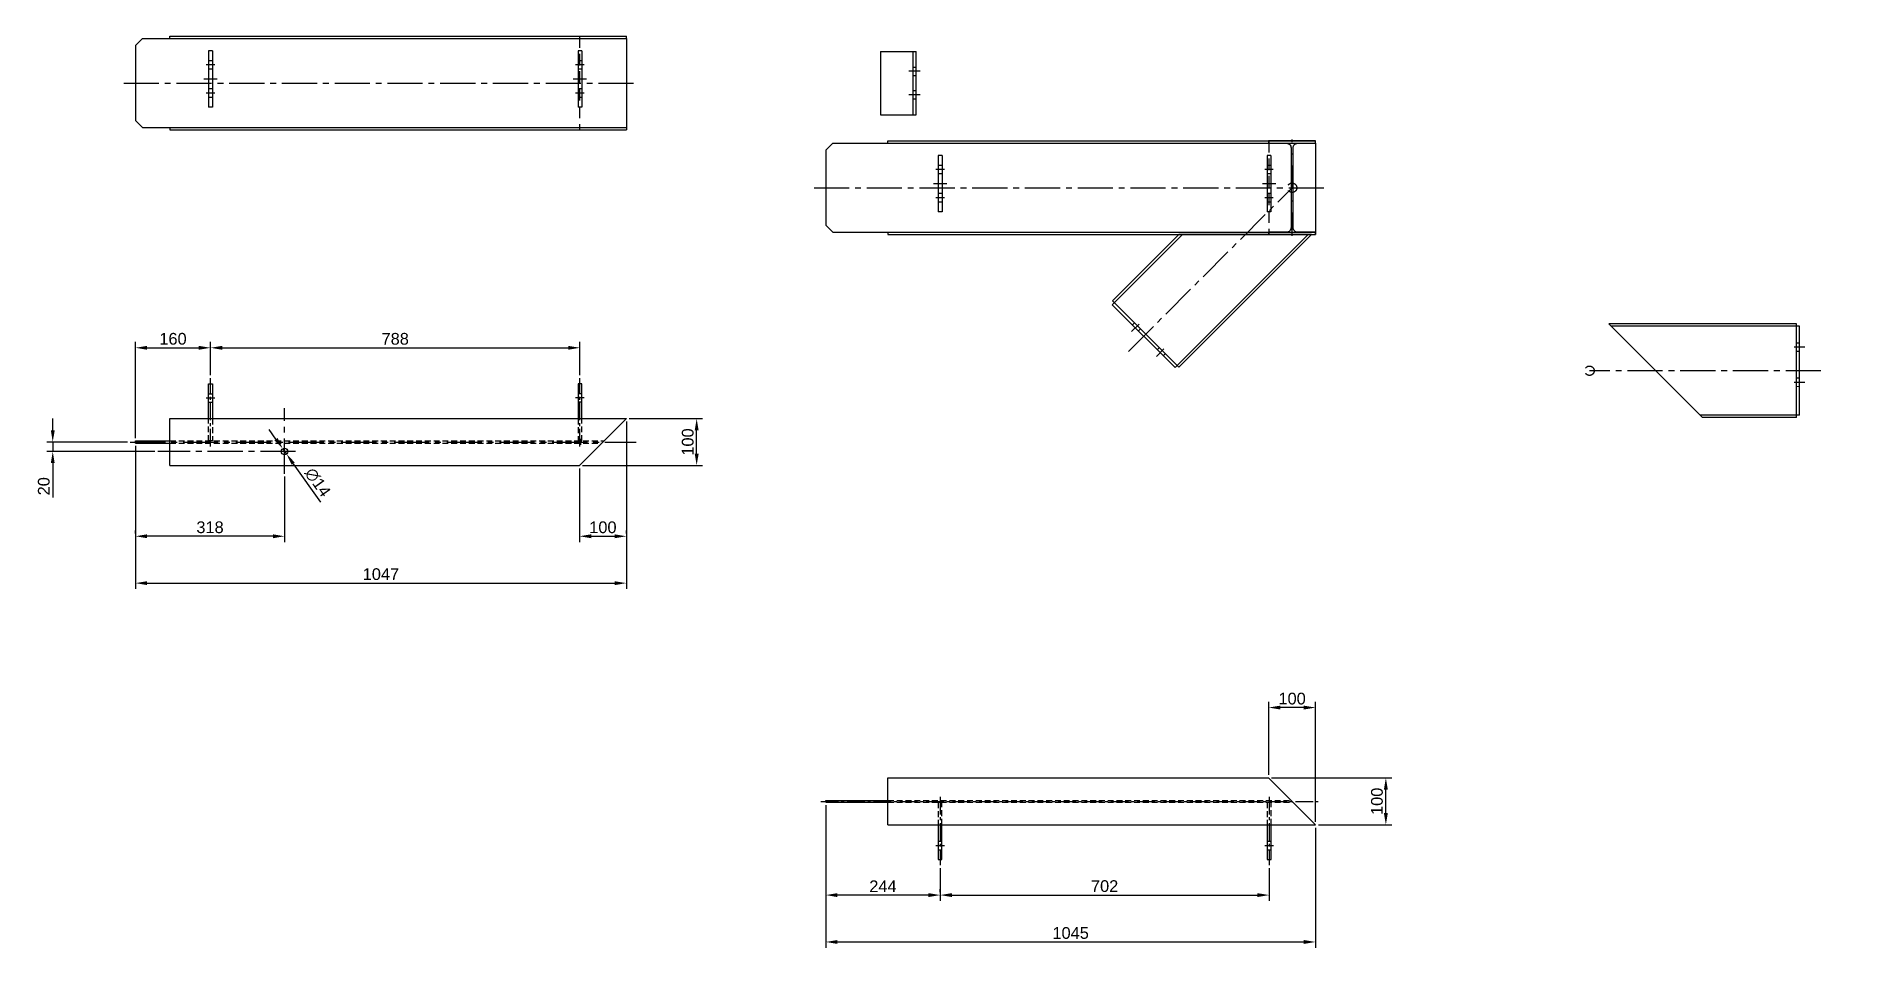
# Model space of a CAD drawing. Header units: millimetres. Extents: x -11137 to 17544, y -5373 to 15400.
# Drawn here: x 12821 to 16677, y -2042 to -97 of the extents above; entities that cross this region are included whole.
import ezdxf

# ---------------------------------------------------------------- set-up
doc = ezdxf.new("R2010")
doc.units = ezdxf.units.MM
doc.header["$LTSCALE"] = 100
doc.header["$MEASUREMENT"] = 0
for name, pattern in [('CENTER2', [1.125, 0.75, -0.125, 0.125, -0.125]), ('DASHDOT', [1, 0.5, -0.25, 0, -0.25]), ('HIDDEN', [0.375, 0.25, -0.125])]:
    doc.linetypes.add(name, pattern=pattern)
for name, color, linetype in [('CONTORNO', 3, 'Continuous'), ('EM-PJ-CENTRO', 10, 'CENTER2'), ('EM-PJ-CONTORNO', 3, 'Continuous'), ('EM-PJ-COTA', 7, 'Continuous'), ('EM-PJ-TRACEJADA', 1, 'HIDDEN'), ('EPC01TP', 7, 'DASHDOT'), ('EPC03', 4, 'Continuous')]:
    doc.layers.add(name, color=color, linetype=linetype)
doc.styles.add('PADRAO ANGLO', font='arial.ttf')
doc.dimstyles.new('COTAS-ANGLO-PADRÃO', dxfattribs={"dimscale": 10, "dimtxt": 2.5, "dimasz": 2.5, "dimexe": 1.25, "dimexo": 0.625, "dimtad": 1, "dimtxsty": 'PADRAO ANGLO', "dimcen": 2.5, "dimclrd": 256, "dimclre": 256, "dimclrt": 256, "dimadec": 0, "dimazin": 0, "dimtfac": 1, "dimtmove": 0, "dimatfit": 0, "dimfxl": 1, "dimarcsym": 0})

msp = doc.modelspace()

# ---------------------------------------------------------------- blocks, each defined once
blk = doc.blocks.new('A$Cf4400ec1')
at = {"layer": 'CONTORNO'}
blk.add_line((7.5, 7.3), (-275.3, 7.3), dxfattribs=at)
at = {"layer": 'EM-PJ-CENTRO'}
for p, q in [((-382.9, -241.7), (-33.9, 107.3)), ((-376.2, -199.6), (-360.2, -183.6)), ((-323.2, -252.7), (-307.2, -236.6))]:
    blk.add_line(p, q, dxfattribs=at)
at = {"layer": 'EM-PJ-CONTORNO'}
for p, q in [((-416.8, -134.1), (-275.3, 7.3)), ((-413.1, -137.8), (-268, 7.3)), ((-279, -271.8), (0.2, 7.3)), ((-275.3, -275.5), (7.5, 7.3)), ((-417.6, -142.2), (-413.1, -137.8)), ((-283.5, -276.3), (-279, -271.8))]:
    blk.add_line(p, q, dxfattribs=at)
at = {"layer": 'EM-PJ-CONTORNO', "extrusion": (0, 0, -1)}
for p, q in [((-417.6, -142.2), (-283.5, -276.3)), ((-416.8, -134.1), (-275.3, -275.5))]:
    blk.add_line(p, q, dxfattribs=at)
at = {"layer": 'EM-PJ-TRACEJADA'}
for p, q in [((-374.6, -185.2), (-370.1, -180.8)), ((-361.9, -198), (-357.4, -193.5)), ((-321.5, -238.3), (-317.1, -233.8)), ((-308.8, -251), (-304.3, -246.5))]:
    blk.add_line(p, q, dxfattribs=at)
blk.add_circle((-33.9, 107.3), 10, dxfattribs=at)
blk = doc.blocks.new('*D68')
at = {"layer": 'Defpoints', "color": 0, "transparency": 16777216}
for p in [(13347.2, -977), (13355.3, -988.5)]:
    blk.add_point(p, dxfattribs=at)
at = {"layer": 'EM-PJ-COTA', "lineweight": -2, "transparency": 16777216}
for p, q in [((13332.8, -956.6), (13318.5, -936.1)), ((13347.2, -977), (13355.3, -988.5)), ((13369.6, -1008.9), (13427.4, -1091.1))]:
    blk.add_line(p, q, dxfattribs=at)
at = {"layer": 'EM-PJ-COTA', "transparency": 16777216}
for points in [[(13336.3, -954.2), (13329.4, -958.9), (13347.2, -977)], [(13373, -1006.5), (13366.2, -1011.3), (13355.3, -988.5)]]:
    blk.add_solid(points, dxfattribs=at)
at = {"layer": 'EM-PJ-COTA', "transparency": 16777216, "insert": (13421.8, -1048.9), "char_height": 25, "attachment_point": 5, "rotation": 305.0907, "style": 'PADRAO ANGLO'}
blk.add_mtext('∅14', dxfattribs=at)
blk = doc.blocks.new('*D69')
at = {"layer": 'Defpoints', "color": 0, "transparency": 16777216}
for p in [(14080.1, -912.7), (13033, -964.9), (14080.1, -1263.7)]:
    blk.add_point(p, dxfattribs=at)
at = {"layer": 'EM-PJ-COTA', "lineweight": -2, "transparency": 16777216}
for p, q in [((14080.1, -919), (14080.1, -1276.2)), ((13033, -971.1), (13033, -1276.2)), ((13058, -1263.7), (14055.1, -1263.7))]:
    blk.add_line(p, q, dxfattribs=at)
at = {"layer": 'EM-PJ-COTA', "transparency": 16777216}
for points in [[(13058, -1259.6), (13058, -1267.9), (13033, -1263.7)], [(14055.1, -1259.6), (14055.1, -1267.9), (14080.1, -1263.7)]]:
    blk.add_solid(points, dxfattribs=at)
at = {"layer": 'EM-PJ-COTA', "transparency": 16777216, "insert": (13556.6, -1244.7), "char_height": 25, "attachment_point": 5, "style": 'PADRAO ANGLO'}
blk.add_mtext('1047', dxfattribs=at)
blk = doc.blocks.new('*D70')
at = {"layer": 'Defpoints', "color": 0, "transparency": 16777216}
for p in [(13351.2, -1030.2), (13033, -1163.7), (13033, -1163.7)]:
    blk.add_point(p, dxfattribs=at)
at = {"layer": 'EM-PJ-COTA', "lineweight": -2, "transparency": 16777216}
for p, q in [((13351.2, -1036.5), (13351.2, -1176.2)), ((13033, -1157.5), (13033, -1151.2)), ((13326.2, -1163.7), (13058, -1163.7))]:
    blk.add_line(p, q, dxfattribs=at)
at = {"layer": 'EM-PJ-COTA', "transparency": 16777216}
for points in [[(13058, -1159.6), (13058, -1167.9), (13033, -1163.7)], [(13326.2, -1159.6), (13326.2, -1167.9), (13351.2, -1163.7)]]:
    blk.add_solid(points, dxfattribs=at)
at = {"layer": 'EM-PJ-COTA', "transparency": 16777216, "insert": (13192.1, -1144.7), "char_height": 25, "attachment_point": 5, "style": 'PADRAO ANGLO'}
blk.add_mtext('318', dxfattribs=at)
blk = doc.blocks.new('*D71')
at = {"layer": 'Defpoints', "color": 0, "transparency": 16777216}
for p in [(13193.2, -761.7), (13193.2, -826.6), (13033, -960.6)]:
    blk.add_point(p, dxfattribs=at)
at = {"layer": 'EM-PJ-COTA', "lineweight": -2, "transparency": 16777216}
for p, q in [((13033, -954.3), (13033, -749.2)), ((13058, -761.7), (13168.2, -761.7)), ((13193.2, -820.3), (13193.2, -749.2))]:
    blk.add_line(p, q, dxfattribs=at)
at = {"layer": 'EM-PJ-COTA', "transparency": 16777216}
for points in [[(13058, -757.6), (13058, -765.9), (13033, -761.7)], [(13168.2, -757.6), (13168.2, -765.9), (13193.2, -761.7)]]:
    blk.add_solid(points, dxfattribs=at)
at = {"layer": 'EM-PJ-COTA', "transparency": 16777216, "insert": (13113.1, -742.7), "char_height": 25, "attachment_point": 5, "style": 'PADRAO ANGLO'}
blk.add_mtext('160', dxfattribs=at)
blk = doc.blocks.new('*D72')
at = {"layer": 'Defpoints', "color": 0, "transparency": 16777216}
for p in [(13193.2, -761.7), (13981.1, -761.7), (13981.1, -826.6)]:
    blk.add_point(p, dxfattribs=at)
at = {"layer": 'EM-PJ-COTA', "lineweight": -2, "transparency": 16777216}
for p, q in [((13193.2, -755.5), (13193.2, -749.2)), ((13218.2, -761.7), (13956.1, -761.7)), ((13981.1, -820.3), (13981.1, -749.2))]:
    blk.add_line(p, q, dxfattribs=at)
at = {"layer": 'EM-PJ-COTA', "transparency": 16777216}
for points in [[(13218.2, -757.6), (13218.2, -765.9), (13193.2, -761.7)], [(13956.1, -757.6), (13956.1, -765.9), (13981.1, -761.7)]]:
    blk.add_solid(points, dxfattribs=at)
at = {"layer": 'EM-PJ-COTA', "transparency": 16777216, "insert": (13587.1, -742.7), "char_height": 25, "attachment_point": 5, "style": 'PADRAO ANGLO'}
blk.add_mtext('788', dxfattribs=at)
blk = doc.blocks.new('*D73')
at = {"layer": 'Defpoints', "color": 0, "transparency": 16777216}
for p in [(13022, -962.7), (12856.6, -982.7), (13080.9, -982.7)]:
    blk.add_point(p, dxfattribs=at)
at = {"layer": 'EM-PJ-COTA', "lineweight": -2, "transparency": 16777216}
for p, q in [((12856.6, -937.7), (12856.6, -912.7)), ((13015.8, -962.7), (12844.1, -962.7)), ((12856.6, -962.7), (12856.6, -982.7)), ((13074.6, -982.7), (12844.1, -982.7)), ((12856.6, -1007.7), (12856.6, -1081.4))]:
    blk.add_line(p, q, dxfattribs=at)
at = {"layer": 'EM-PJ-COTA', "transparency": 16777216}
for points in [[(12852.5, -937.7), (12860.8, -937.7), (12856.6, -962.7)], [(12852.5, -1007.7), (12860.8, -1007.7), (12856.6, -982.7)]]:
    blk.add_solid(points, dxfattribs=at)
at = {"layer": 'EM-PJ-COTA', "transparency": 16777216, "insert": (12837.6, -1057.1), "char_height": 25, "attachment_point": 5, "rotation": 90, "style": 'PADRAO ANGLO'}
blk.add_mtext('20', dxfattribs=at)
blk = doc.blocks.new('A$C0f3db411')
at = {"layer": 'EPC01TP'}
blk.add_line((50, 202.7), (50, -2.6), dxfattribs=at)
at = {"layer": 'EPC03'}
blk.add_lwpolyline([(0, 200), (0, 194.8), (38.1, 194.8, -0.414214), (47.9, 185), (47.9, 15, -0.414214), (38.1, 5.2), (0, 5.2), (0, 0), (100, 0), (100, 5.2), (62, 5.2, -0.414214), (52.2, 15), (52.2, 185, -0.414214), (62, 194.8), (100, 194.8), (100, 200)], format="xyb", close=True, dxfattribs=at)
blk = doc.blocks.new('base guarda w102')
at = {"layer": 'EM-PJ-CENTRO', "ltscale": 0.5}
for p, q in [((38024.8, -28253.5), (38170.7, -28253.5)), ((38128.6, -28244.5), (38128.6, -28263))]:
    blk.add_line(p, q, dxfattribs=at)
at = {"layer": 'EM-PJ-CONTORNO', "ltscale": 0.5}
for p, q in [((38084.6, -28249.5), (38158.6, -28249.5)), ((38158.6, -28257.5), (38084.6, -28257.5)), ((38158.6, -28249.5), (38158.6, -28257.5))]:
    blk.add_line(p, q, dxfattribs=at)
at = {"layer": 'EM-PJ-TRACEJADA', "ltscale": 0.5}
for p, q in [((38036.7, -28249.5), (38084.6, -28249.5)), ((38036.7, -28257.5), (38036.7, -28249.5)), ((38084.6, -28257.5), (38036.7, -28257.5)), ((38119.6, -28249.5), (38119.6, -28257.5)), ((38137.6, -28249.5), (38137.6, -28257.5))]:
    blk.add_line(p, q, dxfattribs=at)
blk = doc.blocks.new('A$C2d3b51b3')
at = {"layer": 'EM-PJ-CENTRO'}
for p, q in [((244.6, -117.5), (244.6, 22)), ((-84.6, -50), (994.5, -50)), ((267.8, -70), (-25.8, -70))]:
    blk.add_line(p, q, dxfattribs=at)
at = {"layer": 'EM-PJ-CONTORNO', "ltscale": 0.5}
for p, q in [((0, 0), (973.5, 0)), ((0, -100), (0, 0)), ((873.5, -100), (973.5, 0)), ((-73.6, -47.8), (0, -47.8)), ((-73.6, -52.2), (-73.6, -47.8)), ((-73.6, -52.2), (0, -52.2)), ((-58.6, -52.2), (-58.6, -47.8)), ((0, -100), (873.5, -100))]:
    blk.add_line(p, q, dxfattribs=at)
at = {"layer": 'EM-PJ-CONTORNO'}
blk.add_circle((244.6, -70), 7, dxfattribs=at)
at = {"layer": 'EM-PJ-TRACEJADA', "ltscale": 0.5}
for p, q in [((0, -47.8), (925.7, -47.8)), ((0, -52.2), (921.4, -52.2))]:
    blk.add_line(p, q, dxfattribs=at)
at = {"layer": 'EM-PJ-TRACEJADA'}
blk.add_line((876.4, -55.8), (876.4, -43.1), dxfattribs=at)
at = {"layer": 'EM-PJ-CENTRO', "rotation": 90}
blk.add_blockref('base guarda w102', (-28167, -38084.5), dxfattribs=at)
at = {"layer": 'EM-PJ-CENTRO', "xscale": -1, "rotation": 270}
blk.add_blockref('base guarda w102', (29128, -38084.5), dxfattribs=at)
blk = doc.blocks.new('*D84')
at = {"layer": 'Defpoints', "color": 0, "transparency": 16777216}
for p in [(13980.1, -1012.7), (14080.1, -1163.7), (14080.1, -1163.7)]:
    blk.add_point(p, dxfattribs=at)
at = {"layer": 'EM-PJ-COTA', "lineweight": -2, "transparency": 16777216}
for p, q in [((13980.1, -1019), (13980.1, -1176.2)), ((14080.1, -1157.5), (14080.1, -1151.2)), ((14005.1, -1163.7), (14055.1, -1163.7))]:
    blk.add_line(p, q, dxfattribs=at)
at = {"layer": 'EM-PJ-COTA', "transparency": 16777216}
for points in [[(14005.1, -1159.6), (14005.1, -1167.9), (13980.1, -1163.7)], [(14055.1, -1159.6), (14055.1, -1167.9), (14080.1, -1163.7)]]:
    blk.add_solid(points, dxfattribs=at)
at = {"layer": 'EM-PJ-COTA', "transparency": 16777216, "insert": (14030.1, -1144.7), "char_height": 25, "attachment_point": 5, "style": 'PADRAO ANGLO'}
blk.add_mtext('100', dxfattribs=at)
blk = doc.blocks.new('*D85')
at = {"layer": 'Defpoints', "color": 0, "transparency": 16777216}
for p in [(14080.1, -912.7), (14230.1, -912.7), (13980.1, -1012.7)]:
    blk.add_point(p, dxfattribs=at)
at = {"layer": 'EM-PJ-COTA', "lineweight": -2, "transparency": 16777216}
for p, q in [((14086.4, -912.7), (14242.6, -912.7)), ((14230.1, -987.7), (14230.1, -937.7)), ((13986.4, -1012.7), (14242.6, -1012.7))]:
    blk.add_line(p, q, dxfattribs=at)
at = {"layer": 'EM-PJ-COTA', "transparency": 16777216}
for points in [[(14226, -937.7), (14234.3, -937.7), (14230.1, -912.7)], [(14226, -987.7), (14234.3, -987.7), (14230.1, -1012.7)]]:
    blk.add_solid(points, dxfattribs=at)
at = {"layer": 'EM-PJ-COTA', "transparency": 16777216, "insert": (14211.1, -962.7), "char_height": 25, "attachment_point": 5, "rotation": 90, "style": 'PADRAO ANGLO'}
blk.add_mtext('100', dxfattribs=at)
blk = doc.blocks.new('A$C9e703123')
at = {"layer": 'EM-PJ-CENTRO', "ltscale": 0.5}
blk.add_line((-1055.3, 50), (5.8, 50), dxfattribs=at)
at = {"layer": 'EM-PJ-CONTORNO', "ltscale": 0.5}
for p, q in [((-912, 100), (-100, 100)), ((-912, 0), (-912, 100)), ((-100, 100), (0, 0)), ((-1044.8, 52.1), (-912, 52.1)), ((-1044.8, 47.9), (-1044.8, 52.1)), ((-1044.8, 47.9), (-912, 47.9)), ((-1029.8, 47.9), (-1029.8, 52.1)), ((-912, 0), (0, 0))]:
    blk.add_line(p, q, dxfattribs=at)
at = {"layer": 'EM-PJ-TRACEJADA', "ltscale": 0.5}
for p, q in [((-912, 52.1), (-52.2, 52.1)), ((-912, 47.9), (-47.9, 47.9))]:
    blk.add_line(p, q, dxfattribs=at)
at = {"layer": 'EM-PJ-CENTRO', "xscale": -1, "rotation": 90}
for p in [(-29054.3, 38084.5), (-28352.5, 38084.5)]:
    blk.add_blockref('base guarda w102', p, dxfattribs=at)
blk = doc.blocks.new('*D95')
at = {"layer": 'Defpoints', "color": 0, "transparency": 16777216}
for p in [(14505.4, -1731.3), (15550.2, -1779.1), (15550.2, -2029.1)]:
    blk.add_point(p, dxfattribs=at)
at = {"layer": 'EM-PJ-COTA', "lineweight": -2, "transparency": 16777216}
for p, q in [((14505.4, -1737.5), (14505.4, -2041.6)), ((15550.2, -1785.4), (15550.2, -2041.6)), ((14530.4, -2029.1), (15525.2, -2029.1))]:
    blk.add_line(p, q, dxfattribs=at)
at = {"layer": 'EM-PJ-COTA', "transparency": 16777216}
for points in [[(14530.4, -2025), (14530.4, -2033.3), (14505.4, -2029.1)], [(15525.2, -2025), (15525.2, -2033.3), (15550.2, -2029.1)]]:
    blk.add_solid(points, dxfattribs=at)
at = {"layer": 'EM-PJ-COTA', "transparency": 16777216, "insert": (15027.8, -2010.1), "char_height": 25, "attachment_point": 5, "style": 'PADRAO ANGLO'}
blk.add_mtext('1045', dxfattribs=at)
blk = doc.blocks.new('*D96')
at = {"layer": 'Defpoints', "color": 0, "transparency": 16777216}
for p in [(14505.4, -1865.3), (14749.5, -1865.3), (14505.4, -1929.1)]:
    blk.add_point(p, dxfattribs=at)
at = {"layer": 'EM-PJ-COTA', "lineweight": -2, "transparency": 16777216}
for p, q in [((14505.4, -1871.5), (14505.4, -1941.6)), ((14749.5, -1871.5), (14749.5, -1941.6)), ((14724.5, -1929.1), (14530.4, -1929.1))]:
    blk.add_line(p, q, dxfattribs=at)
at = {"layer": 'EM-PJ-COTA', "transparency": 16777216}
for points in [[(14530.4, -1925), (14530.4, -1933.3), (14505.4, -1929.1)], [(14724.5, -1925), (14724.5, -1933.3), (14749.5, -1929.1)]]:
    blk.add_solid(points, dxfattribs=at)
at = {"layer": 'EM-PJ-COTA', "transparency": 16777216, "insert": (14627.4, -1910.3), "char_height": 25, "attachment_point": 5, "style": 'PADRAO ANGLO'}
blk.add_mtext('244', dxfattribs=at)
blk = doc.blocks.new('*D97')
at = {"layer": 'Defpoints', "color": 0, "transparency": 16777216}
for p in [(15451.2, -1865.3), (14749.5, -1929.1), (15451.2, -1929.1)]:
    blk.add_point(p, dxfattribs=at)
at = {"layer": 'EM-PJ-COTA', "lineweight": -2, "transparency": 16777216}
for p, q in [((15451.2, -1871.5), (15451.2, -1941.6)), ((14749.5, -1922.9), (14749.5, -1916.6)), ((14774.5, -1929.1), (15426.2, -1929.1))]:
    blk.add_line(p, q, dxfattribs=at)
at = {"layer": 'EM-PJ-COTA', "transparency": 16777216}
for points in [[(14774.5, -1925), (14774.5, -1933.3), (14749.5, -1929.1)], [(15426.2, -1925), (15426.2, -1933.3), (15451.2, -1929.1)]]:
    blk.add_solid(points, dxfattribs=at)
at = {"layer": 'EM-PJ-COTA', "transparency": 16777216, "insert": (15100.3, -1910.1), "char_height": 25, "attachment_point": 5, "style": 'PADRAO ANGLO'}
blk.add_mtext('702', dxfattribs=at)
blk = doc.blocks.new('*D98')
at = {"layer": 'Defpoints', "color": 0, "transparency": 16777216}
for p in [(15450.2, -1529.1), (15450.2, -1679.1), (15550.2, -1779.1)]:
    blk.add_point(p, dxfattribs=at)
at = {"layer": 'EM-PJ-COTA', "lineweight": -2, "transparency": 16777216}
for p, q in [((15450.2, -1672.9), (15450.2, -1516.6)), ((15525.2, -1529.1), (15475.2, -1529.1)), ((15550.2, -1772.9), (15550.2, -1516.6))]:
    blk.add_line(p, q, dxfattribs=at)
at = {"layer": 'EM-PJ-COTA', "transparency": 16777216}
for points in [[(15475.2, -1525), (15475.2, -1533.3), (15450.2, -1529.1)], [(15525.2, -1525), (15525.2, -1533.3), (15550.2, -1529.1)]]:
    blk.add_solid(points, dxfattribs=at)
at = {"layer": 'EM-PJ-COTA', "transparency": 16777216, "insert": (15500.2, -1510.1), "char_height": 25, "attachment_point": 5, "style": 'PADRAO ANGLO'}
blk.add_mtext('100', dxfattribs=at)
blk = doc.blocks.new('*D99')
at = {"layer": 'Defpoints', "color": 0, "transparency": 16777216}
for p in [(15450.2, -1679.1), (15700.2, -1679.1), (15550.2, -1779.1)]:
    blk.add_point(p, dxfattribs=at)
at = {"layer": 'EM-PJ-COTA', "lineweight": -2, "transparency": 16777216}
for p, q in [((15456.4, -1679.1), (15712.7, -1679.1)), ((15700.2, -1754.1), (15700.2, -1704.1)), ((15556.4, -1779.1), (15712.7, -1779.1))]:
    blk.add_line(p, q, dxfattribs=at)
at = {"layer": 'EM-PJ-COTA', "transparency": 16777216}
for points in [[(15696, -1704.1), (15704.4, -1704.1), (15700.2, -1679.1)], [(15696, -1754.1), (15704.4, -1754.1), (15700.2, -1779.1)]]:
    blk.add_solid(points, dxfattribs=at)
at = {"layer": 'EM-PJ-COTA', "transparency": 16777216, "insert": (15681.2, -1729.1), "char_height": 25, "attachment_point": 5, "rotation": 90, "style": 'PADRAO ANGLO'}
blk.add_mtext('100', dxfattribs=at)
blk = doc.blocks.new('A$Ce1df7a8e')
at = {"layer": 'EM-PJ-CENTRO', "ltscale": 0.5}
for p, q in [((14.2, 0), (-14.2, 0)), ((9.2, 30), (-9.2, 30)), ((9.2, -30), (-9.2, -30))]:
    blk.add_line(p, q, dxfattribs=at)
at = {"layer": 'EM-PJ-CONTORNO'}
for p, q in [((4.2, 60), (-3.8, 60)), ((-3.8, 60), (-3.8, -60)), ((4.2, 60), (4.2, -60)), ((4.2, -60), (-3.8, -60))]:
    blk.add_line(p, q, dxfattribs=at)
at = {"layer": 'EM-PJ-TRACEJADA', "ltscale": 0.5}
for p, q in [((4.2, 39), (-3.8, 39)), ((4.2, 21), (-3.8, 21)), ((4.2, -21), (-3.8, -21)), ((4.2, -39), (-3.8, -39))]:
    blk.add_line(p, q, dxfattribs=at)
blk = doc.blocks.new('A$C472046c8')
at = {"layer": 'EM-PJ-CENTRO'}
blk.add_line((-25, 0.1), (1072.1, 0.1), dxfattribs=at)
at = {"layer": 'EM-PJ-CONTORNO'}
for p, q in [((15, 94.9), (0, 79.9)), ((0, 79.9), (0, -79.9)), ((15, 94.9), (73.6, 94.9)), ((73.6, 100.1), (1047.1, 100.1)), ((73.6, 94.9), (73.6, 100.1)), ((73.6, 94.9), (1047.1, 94.9)), ((1047.1, 94.9), (1047.1, 100.1)), ((1047.1, 94.9), (1047.1, -94.7)), ((15, -94.7), (0, -79.7)), ((15, -94.7), (73.6, -94.7)), ((73.6, -94.7), (1047.1, -94.7)), ((73.6, -94.7), (73.6, -99.9)), ((73.6, -99.9), (1047.1, -99.9)), ((1047.1, -94.7), (1047.1, -99.9))]:
    blk.add_line(p, q, dxfattribs=at)
at = {"layer": 'EM-PJ-TRACEJADA'}
blk.add_line((947.1, 100.1), (947.1, -99.9), dxfattribs=at)
at = {"layer": 'EM-PJ-COTA'}
for p in [(159.9, 8.6), (947.9, 8.6)]:
    blk.add_blockref('A$Ce1df7a8e', p, dxfattribs=at)
blk = doc.blocks.new('A$Cff82920c')
at = {"layer": 'EM-PJ-CENTRO'}
blk.add_line((-25, 0.1), (1069.8, 0.1), dxfattribs=at)
at = {"layer": 'EM-PJ-CONTORNO'}
for p, q in [((15, 94.9), (0, 79.9)), ((0, 79.9), (0, -79.7)), ((15, 94.9), (132.7, 94.9)), ((132.7, 100.1), (1044.8, 100.1)), ((132.7, 94.9), (132.7, 100.1)), ((132.7, 94.9), (1044.8, 94.9)), ((1044.8, 94.9), (1044.8, 100.1)), ((1044.8, 94.9), (1044.8, -94.7)), ((15, -94.7), (0, -79.7)), ((15, -94.7), (132.7, -94.7)), ((132.7, -94.7), (1044.8, -94.7)), ((132.7, -94.7), (132.7, -99.9)), ((132.7, -99.9), (1044.8, -99.9)), ((1044.8, -94.7), (1044.8, -99.9))]:
    blk.add_line(p, q, dxfattribs=at)
at = {"layer": 'EM-PJ-TRACEJADA'}
blk.add_line((944.8, 100.1), (944.8, -99.9), dxfattribs=at)
at = {"layer": 'EM-PJ-COTA'}
for p in [(243.8, 8.6), (945.5, 8.6)]:
    blk.add_blockref('A$Ce1df7a8e', p, dxfattribs=at)
blk = doc.blocks.new('A$C9bd9dc66')
at = {"layer": 'EM-PJ-CENTRO'}
for p, q in [((8.8, 25), (-15.2, 25)), ((8.8, -25), (-15.2, -25))]:
    blk.add_line(p, q, dxfattribs=at)
at = {"layer": 'EM-PJ-CONTORNO'}
for p, q in [((-76.2, 67.5), (-76.2, -67.5)), ((-76.2, 67.5), (-10, 67.5)), ((-10, 67.5), (0, 67.5)), ((-6.4, -67.5), (-6.4, 67.5)), ((0, -67.5), (0, 67.5)), ((-76.2, -67.5), (-10, -67.5)), ((-10, -67.5), (0, -67.5))]:
    blk.add_line(p, q, dxfattribs=at)
at = {"layer": 'EM-PJ-TRACEJADA'}
for p, q in [((-6.4, 34), (0, 34)), ((-6.4, 16), (0, 16)), ((-6.4, -16), (0, -16)), ((-6.4, -34), (0, -34))]:
    blk.add_line(p, q, dxfattribs=at)

# ---------------------------------------------------------------- dimensions: what is measured, and where the dimension line sits
at = {"layer": 'EM-PJ-COTA'}
for base, p1, p2, picture, middle in [((13193.156, -761.734), (13033.039, -960.584), (13193.156, -826.59), '*D71', (13113.098, -742.72)), ((13981.139, -761.734), (13193.156, -761.734), (13981.139, -826.59), '*D72', (13587.148, -742.72)), ((14080.139, -1263.734), (13033.039, -964.884), (14080.139, -912.734), '*D69', (13556.589, -1244.72)), ((13033.039, -1163.734), (13351.239, -1030.209), (13033.039, -1163.734), '*D70', (13192.139, -1144.711)), ((15450.192, -1529.139), (15550.192, -1779.139), (15450.192, -1679.139), '*D98', (15500.192, -1510.124)), ((15550.192, -2029.139), (14505.442, -1731.289), (15550.192, -1779.139), '*D95', (15027.817, -2010.124)), ((14505.442, -1929.139), (14749.452, -1865.283), (14505.442, -1865.283), '*D96', (14627.447, -1910.338)), ((15451.192, -1929.139), (14749.452, -1929.139), (15451.192, -1865.283), '*D97', (15100.322, -1910.124))]:
    dim = msp.add_linear_dim(base=base, p1=p1, p2=p2, dimstyle='COTAS-ANGLO-PADRÃO', override={"dimdec": 0}, dxfattribs=at)
    dim.commit()
    dim.dimension.update_dxf_attribs({"geometry": picture, "text_midpoint": middle})
for base, p1, p2, picture, middle in [((12856.639, -982.734), (13022.039, -962.734), (13080.889, -982.734), '*D73', (12837.625, -1057.06)), ((14230.139, -912.734), (13980.139, -1012.734), (14080.139, -912.734), '*D85', (14211.125, -962.734))]:
    dim = msp.add_linear_dim(base=base, p1=p1, p2=p2, angle=90, dimstyle='COTAS-ANGLO-PADRÃO', dxfattribs=at)
    dim.commit()
    dim.dimension.update_dxf_attribs({"geometry": picture, "text_midpoint": middle})
dim = msp.add_diameter_dim_2p(p1=(13347.215, -977.006), p2=(13355.264, -988.462), dimstyle='COTAS-ANGLO-PADRÃO', dxfattribs=at)
dim.commit()
dim.dimension.update_dxf_attribs({"geometry": '*D68', "text_midpoint": (13421.813, -1048.892)})
dim = msp.add_linear_dim(base=(14080.139, -1163.734), p1=(13980.139, -1012.734), p2=(14080.139, -1163.734), dimstyle='COTAS-ANGLO-PADRÃO', dxfattribs=at)
dim.commit()
dim.dimension.update_dxf_attribs({"geometry": '*D84', "text_midpoint": (14030.139, -1144.72)})
dim = msp.add_linear_dim(base=(15700.192, -1679.139), p1=(15550.192, -1779.139), p2=(15450.192, -1679.139), angle=90, dimstyle='COTAS-ANGLO-PADRÃO', override={"dimdec": 0}, dxfattribs=at)
dim.commit()
dim.dimension.update_dxf_attribs({"geometry": '*D99', "text_midpoint": (15681.178, -1729.139)})

# ---------------------------------------------------------------- block references
at = {"layer": 'EM-PJ-CONTORNO'}
msp.add_blockref('A$C9bd9dc66', (14698.092, -197), dxfattribs=at)
at = {"layer": 'EM-PJ-COTA'}
for name, p in [('A$C472046c8', (13033.039, -197.1)), ('A$Cff82920c', (14505.442, -420.381)), ('A$Cf4400ec1', (15534.108, -527.622)), ('A$C2d3b51b3', (13106.639, -912.734)), ('A$C9e703123', (15550.192, -1779.139))]:
    msp.add_blockref(name, p, dxfattribs=at)
for name, p, rotation in [('A$C0f3db411', (15550.192, -320.281), 180), ('A$Cf4400ec1', (16186.405, -710.797), 135.0047237986584)]:
    msp.add_blockref(name, p, dxfattribs=dict(at, rotation=rotation))

msp.set_redraw_order([(e.dxf.handle, doc.entitydb.next_handle()) for e in msp.query("TEXT MTEXT ATTDEF DIMENSION ARC_DIMENSION")])  # texts and dimensions are drawn at this point

doc.saveas('drawing.dxf')
